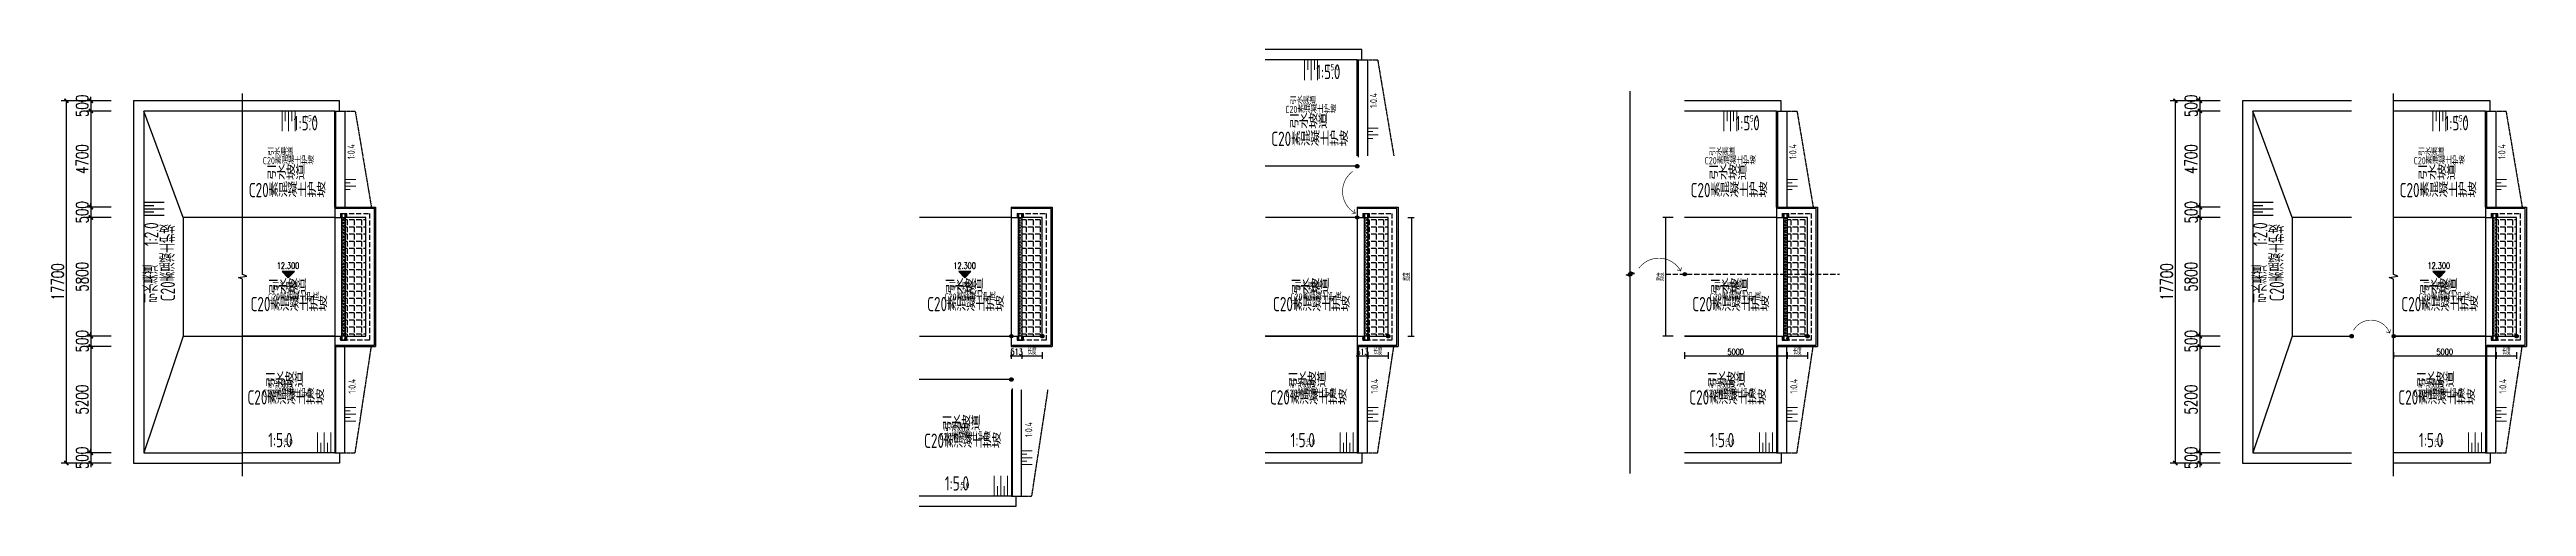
# Model space of a CAD drawing. Header units: millimetres. Extents: x 1742399 to 4898386, y 2481636 to 5226310.
# Drawn here: x 2391529 to 2512578, y 2729307 to 2751629 of the extents above; entities that cross this region are included whole.
import ezdxf
from ezdxf.enums import TextEntityAlignment as Align

# ---------------------------------------------------------------- set-up
doc = ezdxf.new("R2010")
doc.units = ezdxf.units.MM
doc.header["$LTSCALE"] = 1000
for name, pattern in [('DASH', [0.35, 0.25, -0.1]), ('DASHED', [0.75, 0.5, -0.25]), ('DOTE', [2.42, 2, -0.2, 0.02, -0.2])]:
    doc.linetypes.add(name, pattern=pattern)
for name, color, linetype in [('AXIS', 3, 'Continuous'), ('AXIS_TEXT', 7, 'Continuous'), ('DOTE', 1, 'DOTE'), ('DXPM', 4, 'Continuous'), ('JD-设备', 1, 'Continuous'), ('PUB_DIM', 3, 'Continuous'), ('PUB_HATCH', 8, 'Continuous'), ('PUB_TITLE', 4, 'Continuous'), ('RAIL', 6, 'Continuous'), ('TWT_DIM', 3, 'Continuous'), ('TWT_轮廓线', 2, 'Continuous'), ('剖面_临时开挖放坡线', 4, 'Continuous'), ('折断线', 3, 'Continuous'), ('线框', 2, 'Continuous'), ('细线', 4, 'Continuous'), ('轮廓线', 2, 'Continuous')]:
    doc.layers.add(name, color=color, linetype=linetype)
doc.layers.add('文字', color=4, linetype='Continuous', lineweight=0)
doc.styles.add('_TCH_DIM_T3', font='SIMPLEX', dxfattribs={"width": 0.705882, "bigfont": 'GBCBIG'})
doc.styles.add('HZ1', font='romans.shx', dxfattribs={"width": 0.7, "bigfont": 'hztxt.shx'})
doc.styles.add('TSSD_Rein', font='TSSDENG', dxfattribs={"width": 0.7, "bigfont": '@1HZTXT'})
doc.dimstyles.new('_TCH_ARCH&&200', dxfattribs={"dimtxt": 600, "dimasz": 200, "dimexe": 250, "dimexo": 300, "dimgap": 126.25, "dimtad": 1, "dimdec": 0, "dimzin": 0, "dimdsep": 46, "dimtxsty": '_TCH_DIM_T3', "dimblk": 'ARCHTICK', "dimcen": 0.09, "dimclrt": 7, "dimazin": 2, "dimtfac": 1, "dimtdec": 0, "dimtix": 1, "dimtmove": 2, "dimatfit": 3, "dimfxl": 75, "dimtolj": 1, "dimtzin": 0, "dimarcsym": 0})
doc.dimstyles.new('_TCH_ARCH&&50', dxfattribs={"dimtxt": 148.75, "dimasz": 50, "dimexe": 125, "dimexo": 150, "dimgap": 63.125, "dimtad": 1, "dimdec": 0, "dimzin": 0, "dimdsep": 46, "dimtxsty": '_TCH_DIM_T3', "dimblk": 'ARCHTICK', "dimcen": 0.09, "dimclrt": 7, "dimazin": 2, "dimtfac": 1, "dimtdec": 0, "dimtix": 1, "dimtmove": 2, "dimatfit": 3, "dimfxl": 75, "dimtolj": 1, "dimtzin": 0, "dimarcsym": 0})

msp = doc.modelspace()

# ---------------------------------------------------------------- blocks, each defined once
blk = doc.blocks.new('*U1019')
at = {"layer": 'DXPM', "color": 4, "linetype": 'DASHED', "ltscale": 0.03, "flags": 128}
blk.add_lwpolyline([(500, 5200), (1000, 5200), (1792, 500)], dxfattribs=at)
at = {"layer": 'RAIL'}
blk.add_lwpolyline([(60, 440), (60, 5200)], dxfattribs=at)
at = {"layer": '文字'}
for p, q in [((-2575, 4211), (-2575, 5200)), ((-2415, 4706), (-2415, 5200)), ((-2255, 4211), (-2255, 5200)), ((-2094, 4706), (-2094, 5200)), ((-1934, 4211), (-1934, 5200))]:
    blk.add_line(p, q, dxfattribs=at)
at = {"layer": '文字', "color": 3}
for p, q in [((1024, 1861), (500, 1861)), ((762, 1692), (500, 1692)), ((1024, 1530), (500, 1530)), ((762, 1361), (500, 1361))]:
    blk.add_line(p, q, dxfattribs=at)
at = {"layer": '轮廓线'}
blk.add_line((0, 0), (-4500, 0), dxfattribs=at)
for points in [[(226, 5200), (226, 5700), (-4500, 5700)], [(0, 5200), (-4500, 5200)], [(0, 500), (0, 5200), (500, 5200), (500, 500)]]:
    blk.add_lwpolyline(points, dxfattribs=at)
at = {"color": 3, "style": 'TSSD_Rein', "width": 0.7}
blk.add_text('1:0.4', height=350, rotation=90, dxfattribs=at).set_placement((801, 3577), align=Align.MIDDLE_RIGHT)
at = {"layer": 'AXIS', "color": 3, "style": 'TSSD_Rein', "width": 0.7}
for s, p in [('C20素混凝土护坡', (-3514, 2600)), ('引水渠道', (-3291, 3013))]:
    blk.add_text(s, height=350, dxfattribs=at).set_placement(p)
blk.add_attdef('坡度-平面', (-1499, 4687), '', height=300, dxfattribs=at)
at = {"layer": 'TWT_DIM', "color": 3, "style": 'TSSD_Rein', "width": 0.7}
for s, p in [('引水坡道', (-3313, 1843)), ('C20素混凝土护坡', (-4200, 989))]:
    blk.add_text(s, height=700, dxfattribs=at).set_placement(p)
blk.add_attdef('坡度-总平', (-2004, 4256), '', height=700, dxfattribs=at)
blk = doc.blocks.new('*U1021')
at = {"layer": 'DXPM', "color": 4, "linetype": 'DASHED', "ltscale": 0.03, "flags": 128}
blk.add_lwpolyline([(500, -5700), (1000, -5700), (1792, -500)], dxfattribs=at)
at = {"layer": 'RAIL'}
blk.add_lwpolyline([(60, -5700), (60, -440)], dxfattribs=at)
at = {"layer": '文字', "color": 3}
for p, q in [((1024, -3486), (500, -3486)), ((762, -3649), (500, -3649)), ((1024, -3818), (500, -3818)), ((762, -3980), (500, -3980)), ((1024, -4149), (500, -4149))]:
    blk.add_line(p, q, dxfattribs=at)
at = {"layer": '文字'}
for p, q in [((-835, -4711), (-835, -5700)), ((-514, -4711), (-514, -5700)), ((-193, -4711), (-193, -5700)), ((-674, -5206), (-674, -5700)), ((-354, -5206), (-354, -5700))]:
    blk.add_line(p, q, dxfattribs=at)
at = {"layer": '轮廓线'}
blk.add_line((0, 0), (-4500, 0), dxfattribs=at)
for points in [[(0, -500), (0, -5700), (500, -5700), (500, -500)], [(0, -5700), (-4500, -5700)], [(226, -5700), (226, -6200), (-4500, -6200)]]:
    blk.add_lwpolyline(points, dxfattribs=at)
at = {"color": 3, "style": 'TSSD_Rein', "width": 0.7}
blk.add_text('1:0.4', height=350, rotation=90, dxfattribs=at).set_placement((847, -2082), align=Align.MIDDLE_RIGHT)
blk.add_attdef('坡度-平面', (-2667, -5307), '', height=300, dxfattribs=at)
at = {"layer": 'AXIS', "color": 3, "style": 'TSSD_Rein', "width": 0.7}
for s, p in [('引水渠道', (-3291, -2545)), ('C20素混凝土护坡', (-3514, -2957))]:
    blk.add_text(s, height=350, dxfattribs=at).set_placement(p)
at = {"layer": 'TWT_DIM', "color": 3, "style": 'TSSD_Rein', "width": 0.7}
for s, p in [('引水坡道', (-3378, -2487)), ('C20素混凝土护坡', (-4265, -3341))]:
    blk.add_text(s, height=700, dxfattribs=at).set_placement(p)
blk.add_attdef('坡度-总平', (-3251, -5425), '', height=700, dxfattribs=at)
blk = doc.blocks.new('标高_平面标注')
at = {"layer": 'AXIS'}
blk.add_hatch(color=256, dxfattribs=at).paths.add_polyline_path([(0, 0), (300, 300), (-300, 300)])
for p, q in [((0, 0), (-300, 300)), ((300, 300), (-300, 300)), ((0, 0), (300, 300))]:
    blk.add_line(p, q, dxfattribs=at)
at = {"layer": 'AXIS_TEXT', "style": 'HZ1', "width": 0.7, "flags": 4}
blk.add_attdef('标高', text='', height=300, dxfattribs=at).set_placement((-11, 442), align=Align.CENTER)
blk = doc.blocks.new('*U1000')
at = {"layer": '折断线'}
blk.add_lwpolyline([(2014698, 2539006), (2014698, 2548627), (2014488, 2548703), (2014908, 2548777), (2014698, 2548852), (2014698, 2557690)], dxfattribs=at)
blk = doc.blocks.new('_ArchTick')
at = {"color": 0, "linetype": 'ByBlock', "const_width": 0.4}
blk.add_lwpolyline([(-0.5, -0.5), (0.5, 0.5)], dxfattribs=at)
blk = doc.blocks.new('*D1011')
at = {"layer": 'Defpoints', "color": 0, "transparency": 16777216}
for p in [(-7417, 11000), (-6131, 11500), (-6131, 11000)]:
    blk.add_point(p, dxfattribs=at)
at = {"layer": 'TWT_DIM', "color": 0, "lineweight": -2, "transparency": 16777216}
for p, q in [((-6431, 11500), (-7667, 11500)), ((-6431, 11000), (-7667, 11000)), ((-7417, 11500), (-7417, 11700)), ((-7417, 11500), (-7417, 11000)), ((-7417, 11000), (-7417, 10800))]:
    blk.add_line(p, q, dxfattribs=at)
at = {"layer": 'TWT_DIM', "color": 0, "lineweight": -2, "transparency": 16777216, "xscale": 200, "yscale": 200, "zscale": 200}
for p, rotation in [((-7417, 11500), 270), ((-7417, 11000), 90)]:
    blk.add_blockref('_ArchTick', p, dxfattribs=dict(at, rotation=rotation))
at = {"layer": 'TWT_DIM', "color": 7, "transparency": 16777216, "insert": (-7844, 11250), "char_height": 600, "attachment_point": 5, "rotation": 90, "style": '_TCH_DIM_T3'}
blk.add_mtext('\\A1;500', dxfattribs=at)
blk = doc.blocks.new('*D1012')
at = {"layer": 'Defpoints', "color": 0, "transparency": 16777216}
for p in [(-6131, 11000), (-7417, 6300), (-6131, 6300)]:
    blk.add_point(p, dxfattribs=at)
at = {"layer": 'TWT_DIM', "color": 0, "lineweight": -2, "transparency": 16777216}
for p, q in [((-6431, 11000), (-7667, 11000)), ((-7417, 11000), (-7417, 6300)), ((-6431, 6300), (-7667, 6300))]:
    blk.add_line(p, q, dxfattribs=at)
at = {"layer": 'TWT_DIM', "color": 0, "lineweight": -2, "transparency": 16777216, "xscale": 200, "yscale": 200, "zscale": 200}
for p, rotation in [((-7417, 11000), 90), ((-7417, 6300), 270)]:
    blk.add_blockref('_ArchTick', p, dxfattribs=dict(at, rotation=rotation))
at = {"layer": 'TWT_DIM', "color": 7, "transparency": 16777216, "insert": (-7844, 8650), "char_height": 600, "attachment_point": 5, "rotation": 90, "style": '_TCH_DIM_T3'}
blk.add_mtext('\\A1;4700', dxfattribs=at)
blk = doc.blocks.new('*D1015')
at = {"layer": 'Defpoints', "color": 0, "transparency": 16777216}
for p in [(-6131, 5800), (-7417, 0), (-6131, 0)]:
    blk.add_point(p, dxfattribs=at)
at = {"layer": 'TWT_DIM', "color": 0, "lineweight": -2, "transparency": 16777216}
for p, q in [((-6431, 5800), (-7667, 5800)), ((-7417, 5800), (-7417, 0)), ((-6431, 0), (-7667, 0))]:
    blk.add_line(p, q, dxfattribs=at)
at = {"layer": 'TWT_DIM', "color": 0, "lineweight": -2, "transparency": 16777216, "xscale": 200, "yscale": 200, "zscale": 200}
for p, rotation in [((-7417, 5800), 90), ((-7417, 0), 270)]:
    blk.add_blockref('_ArchTick', p, dxfattribs=dict(at, rotation=rotation))
at = {"layer": 'TWT_DIM', "color": 7, "transparency": 16777216, "insert": (-7844, 2900), "char_height": 600, "attachment_point": 5, "rotation": 90, "style": '_TCH_DIM_T3'}
blk.add_mtext('\\A1;5800', dxfattribs=at)
blk = doc.blocks.new('*D1016')
at = {"layer": 'Defpoints', "color": 0, "transparency": 16777216}
for p in [(-6131, 0), (-7417, -500), (-6131, -500)]:
    blk.add_point(p, dxfattribs=at)
at = {"layer": 'TWT_DIM', "color": 0, "lineweight": -2, "transparency": 16777216}
for p, q in [((-6431, 0), (-7667, 0)), ((-7417, 0), (-7417, 200)), ((-7417, 0), (-7417, -500)), ((-6431, -500), (-7667, -500)), ((-7417, -500), (-7417, -700))]:
    blk.add_line(p, q, dxfattribs=at)
at = {"layer": 'TWT_DIM', "color": 0, "lineweight": -2, "transparency": 16777216, "xscale": 200, "yscale": 200, "zscale": 200}
for p, rotation in [((-7417, 0), 270), ((-7417, -500), 90)]:
    blk.add_blockref('_ArchTick', p, dxfattribs=dict(at, rotation=rotation))
at = {"layer": 'TWT_DIM', "color": 7, "transparency": 16777216, "insert": (-7844, -250), "char_height": 600, "attachment_point": 5, "rotation": 90, "style": '_TCH_DIM_T3'}
blk.add_mtext('\\A1;500', dxfattribs=at)
blk = doc.blocks.new('*D1017')
at = {"layer": 'Defpoints', "color": 0, "transparency": 16777216}
for p in [(-6131, -500), (-7417, -5700), (-6131, -5700)]:
    blk.add_point(p, dxfattribs=at)
at = {"layer": 'TWT_DIM', "color": 0, "lineweight": -2, "transparency": 16777216}
for p, q in [((-6431, -500), (-7667, -500)), ((-7417, -500), (-7417, -5700)), ((-6431, -5700), (-7667, -5700))]:
    blk.add_line(p, q, dxfattribs=at)
at = {"layer": 'TWT_DIM', "color": 0, "lineweight": -2, "transparency": 16777216, "xscale": 200, "yscale": 200, "zscale": 200}
for p, rotation in [((-7417, -500), 90), ((-7417, -5700), 270)]:
    blk.add_blockref('_ArchTick', p, dxfattribs=dict(at, rotation=rotation))
at = {"layer": 'TWT_DIM', "color": 7, "transparency": 16777216, "insert": (-7844, -3100), "char_height": 600, "attachment_point": 5, "rotation": 90, "style": '_TCH_DIM_T3'}
blk.add_mtext('\\A1;5200', dxfattribs=at)
blk = doc.blocks.new('*D1018')
at = {"layer": 'Defpoints', "color": 0, "transparency": 16777216}
for p in [(-6131, -5700), (-7417, -6200), (-6131, -6200)]:
    blk.add_point(p, dxfattribs=at)
at = {"layer": 'TWT_DIM', "color": 0, "lineweight": -2, "transparency": 16777216}
for p, q in [((-6431, -5700), (-7667, -5700)), ((-7417, -5700), (-7417, -5500)), ((-7417, -5700), (-7417, -6200)), ((-6431, -6200), (-7667, -6200)), ((-7417, -6200), (-7417, -6400))]:
    blk.add_line(p, q, dxfattribs=at)
at = {"layer": 'TWT_DIM', "color": 0, "lineweight": -2, "transparency": 16777216, "xscale": 200, "yscale": 200, "zscale": 200}
for p, rotation in [((-7417, -5700), 270), ((-7417, -6200), 90)]:
    blk.add_blockref('_ArchTick', p, dxfattribs=dict(at, rotation=rotation))
at = {"layer": 'TWT_DIM', "color": 7, "transparency": 16777216, "insert": (-7844, -5950), "char_height": 600, "attachment_point": 5, "rotation": 90, "style": '_TCH_DIM_T3'}
blk.add_mtext('\\A1;500', dxfattribs=at)
blk = doc.blocks.new('*D1013')
at = {"layer": 'Defpoints', "color": 0, "transparency": 16777216}
for p in [(-6131, 6300), (-7417, 5800), (-6131, 5800)]:
    blk.add_point(p, dxfattribs=at)
at = {"layer": 'TWT_DIM', "color": 0, "lineweight": -2, "transparency": 16777216}
for p, q in [((-6431, 6300), (-7667, 6300)), ((-7417, 6300), (-7417, 6500)), ((-7417, 6300), (-7417, 5800)), ((-6431, 5800), (-7667, 5800)), ((-7417, 5800), (-7417, 5600))]:
    blk.add_line(p, q, dxfattribs=at)
at = {"layer": 'TWT_DIM', "color": 0, "lineweight": -2, "transparency": 16777216, "xscale": 200, "yscale": 200, "zscale": 200}
for p, rotation in [((-7417, 6300), 270), ((-7417, 5800), 90)]:
    blk.add_blockref('_ArchTick', p, dxfattribs=dict(at, rotation=rotation))
at = {"layer": 'TWT_DIM', "color": 7, "transparency": 16777216, "insert": (-7844, 6050), "char_height": 600, "attachment_point": 5, "rotation": 90, "style": '_TCH_DIM_T3'}
blk.add_mtext('\\A1;500', dxfattribs=at)
blk = doc.blocks.new('*D1014')
at = {"layer": 'Defpoints', "color": 0, "transparency": 16777216}
for p in [(-7331, 11500), (-8617, -6200), (-7331, -6200)]:
    blk.add_point(p, dxfattribs=at)
at = {"layer": 'TWT_DIM', "color": 0, "lineweight": -2, "transparency": 16777216}
for p, q in [((-7631, 11500), (-8867, 11500)), ((-8617, 11500), (-8617, -6200)), ((-7631, -6200), (-8867, -6200))]:
    blk.add_line(p, q, dxfattribs=at)
at = {"layer": 'TWT_DIM', "color": 0, "lineweight": -2, "transparency": 16777216, "xscale": 200, "yscale": 200, "zscale": 200}
for p, rotation in [((-8617, 11500), 90), ((-8617, -6200), 270)]:
    blk.add_blockref('_ArchTick', p, dxfattribs=dict(at, rotation=rotation))
at = {"layer": 'TWT_DIM', "color": 7, "transparency": 16777216, "insert": (-9044, 2650), "char_height": 600, "attachment_point": 5, "rotation": 90, "style": '_TCH_DIM_T3'}
blk.add_mtext('\\A1;17700', dxfattribs=at)
blk = doc.blocks.new('*U1020')
at = {"layer": 'PUB_HATCH'}
h = blk.add_hatch(dxfattribs=at)
h.set_pattern_fill('HEX', color=256, scale=15)
h.set_pattern_definition([(0, (-1247.595, 5800), (0, 82.4889), [47.625, -95.25]), (120, (-1247.595, 5800), (-71.4375, -41.2445), [47.625, -95.25]), (60, (-1199.97, 5800), (-71.4375, 41.2445), [47.625, -95.25])])
h.paths.add_polyline_path([(-1000, 5800), (-1163, 5800), (-1163, 0), (-1000, 0)])
h = blk.add_hatch(dxfattribs=at)
h.set_pattern_fill('ANGLE', color=8, scale=50, angle=-180)
h.set_pattern_definition([(180, (787.28, -1800), (-1e-13, -349.25), [254, -95.25]), (270, (787.28, -1800), (349.25, -1e-13), [254, -95.25])])
h.paths.add_polyline_path([(-1000, 5800), (-1000, 0), (0, 0), (0, 5800)])
at = {"layer": '细线', "linetype": 'Continuous', "lineweight": 0, "ltscale": 0.5}
h = blk.add_hatch(dxfattribs=at)
h.set_pattern_fill('AR-CONC', color=8, angle=-180)
h.set_pattern_definition([(230, (3944.64, -60070.33), (-182.18467, 15.9391), [19.05, -209.55]), (175, (3944.64, -60070.33), (35.2434, -191.05685), [15.24, -167.6406]), (280.45144, (3929.45, -60069), (-146.94125, -175.11775), [16.19, -178.09024]), (226.1842, (3944.64, -60121.13), (-271.07904, 42.0423), [28.575, -314.325]), (276.63556, (3922.05, -60117.63), (-237.4041, -247.4261), [24.285, -267.1356]), (171.18415, (3944.64, -60121.13), (-237.4041, -247.4261), [22.86, -251.4597]), (201, (3919.24, -60108.43), (-151.6144, 102.2652), [19.05, -209.55]), (146, (3919.24, -60108.43), (-61.80203, -184.18797), [15.24, -167.64]), (251.45144, (3906.6, -60099.9), (-213.4164, -81.92277), [16.19, -178.08994]), (217.5, (3944.64, -60070.33), (-3.088603, -84.55504), [0, -165.608, 0, -170.18, 0, -168.275]), (187.5, (3944.64, -60070.33), (-66.81966, -100.18057), [0, -97.028, 0, -161.798, 0, -64.135]), (147.5, (4001.28, -60070.33), (-135.590595, 5.728744), [0, -63.5, 0, -198.12, 0, -262.89]), (137.5, (4026.68, -60070.33), (-148.12918, -25.4265), [0, -82.55, 0, -131.572, 0, -186.69])])
h.paths.add_polyline_path([(-932, 6000), (-1013, 6000), (-1013, 5800), (-932, 5800)])
h.paths.add_polyline_path([(-1163, 6000), (-1232, 6000), (-1232, 5800), (-1163, 5800)])
h = blk.add_hatch(dxfattribs=at)
h.set_pattern_fill('ANSI32', color=8, scale=10, angle=-180)
h.set_pattern_definition([(225, (3944.64, -60070.33), (67.35192, -67.35192), []), (225, (3899.74, -60070.33), (67.35192, -67.35192), [])])
h.paths.add_polyline_path([(-1163, 6000), (-1232, 6000), (-1232, 5800), (-1163, 5800)])
h.paths.add_polyline_path([(-932, 6000), (-1013, 6000), (-1013, 5800), (-932, 5800)])
h = blk.add_hatch(dxfattribs=at)
h.set_pattern_fill('AR-CONC', color=8, angle=-180)
h.set_pattern_definition([(230, (3944.64, -45470.33), (-182.18467, 15.9391), [19.05, -209.55]), (175, (3944.64, -45470.33), (35.2434, -191.05685), [15.24, -167.6406]), (280.45144, (3929.45, -45469), (-146.94125, -175.11775), [16.19, -178.09024]), (226.1842, (3944.64, -45521.13), (-271.079, 42.0423), [28.575, -314.325]), (276.63556, (3922.05, -45517.63), (-237.4041, -247.4261), [24.285, -267.1356]), (171.18415, (3944.64, -45521.13), (-237.4041, -247.4261), [22.86, -251.4597]), (201, (3919.24, -45508.43), (-151.6144, 102.2652), [19.05, -209.55]), (146, (3919.24, -45508.43), (-61.802, -184.188), [15.24, -167.64]), (251.45144, (3906.6, -45499.9), (-213.4164, -81.9228), [16.19, -178.08994]), (217.5, (3944.64, -45470.33), (-3.0886, -84.55504), [0, -165.608, 0, -170.18, 0, -168.275]), (187.5, (3944.64, -45470.33), (-66.81966, -100.18057), [0, -97.028, 0, -161.798, 0, -64.135]), (147.5, (4001.28, -45470.33), (-135.5906, 5.72874), [0, -63.5, 0, -198.12, 0, -262.89]), (137.5, (4026.68, -45470.33), (-148.12918, -25.4265), [0, -82.55, 0, -131.572, 0, -186.69])])
h.paths.add_polyline_path([(-932, 0), (-1013, 0), (-1013, -200), (-932, -200)])
h.paths.add_polyline_path([(-1163, 0), (-1232, 0), (-1232, -200), (-1163, -200)])
h = blk.add_hatch(dxfattribs=at)
h.set_pattern_fill('ANSI32', color=8, scale=10, angle=-180)
h.set_pattern_definition([(225, (3944.64, -45470.33), (67.35192, -67.35192), []), (225, (3899.74, -45470.33), (67.35192, -67.35192), [])])
h.paths.add_polyline_path([(-1163, 0), (-1232, 0), (-1232, -200), (-1163, -200)])
h.paths.add_polyline_path([(-932, 0), (-1013, 0), (-1013, -200), (-932, -200)])
at = {"layer": 'RAIL'}
for points in [[(-1453, 6300), (-1453, 6240)], [(-1453, -440), (427, -440), (427, 6240), (-1453, 6240)], [(-1453, -440), (-1453, -500)]]:
    blk.add_lwpolyline(points, dxfattribs=at)
at = {"layer": '线框', "lineweight": -3}
blk.add_line((-1163, 6000), (-1163, -200), dxfattribs=at)
at = {"layer": '轮廓线'}
for p, q in [((-1513, 6300), (487, 6300)), ((487, 6300), (487, -500)), ((-1513, 5800), (-6000, 5800)), ((-1513, 5800), (-1163, 5800)), ((-1232, 6000), (-932, 6000)), ((-1013, 6000), (-1013, 5800)), ((-6000, 0), (-1513, 0)), ((-1513, 0), (-1163, 0)), ((-1013, 0), (-1013, -200)), ((-1513, -500), (487, -500)), ((-1232, -200), (-932, -200))]:
    blk.add_line(p, q, dxfattribs=at)
for points in [[(-1513, 6300), (-1513, -500)], [(-1232, 6000), (-1232, 5800)], [(-932, 6000), (-932, 5800)], [(-1232, 0), (-1232, -200)], [(-932, 0), (-932, -200)]]:
    blk.add_lwpolyline(points, dxfattribs=at)
at = {"layer": '轮廓线', "flags": 128}
for points in [[(-1513, 6300), (487, 6300)], [(-1513, -500), (487, -500)]]:
    blk.add_lwpolyline(points, dxfattribs=at)
at = {"layer": '轮廓线', "linetype": 'DASH'}
blk.add_lwpolyline([(-1163, 6000), (187, 6000), (187, -200), (-1163, -200)], close=True, dxfattribs=at)
at = {"layer": '轮廓线'}
for points in [[(-1000, 0), (-1163, 0), (-1163, 5800), (-1000, 5800)], [(-1000, 5800), (-1000, 0), (0, 0), (0, 5800)]]:
    blk.add_lwpolyline(points, close=True, dxfattribs=at)
at = {"layer": 'AXIS', "color": 3, "style": 'TSSD_Rein', "width": 0.7}
for s, p in [('引水渠道', (-4559, 2240)), ('C20素混凝土护底', (-4778, 1738))]:
    blk.add_text(s, height=350, dxfattribs=at).set_placement(p)
at = {"layer": 'TWT_DIM', "color": 3, "style": 'TSSD_Rein', "width": 0.7}
for s, p in [('引水坡道', (-4742, 2072)), ('C20素混凝土护坡', (-5629, 1218))]:
    blk.add_text(s, height=700, dxfattribs=at).set_placement(p)
blk = doc.blocks.new('dfrg')
at = {"layer": 'DOTE'}
h = blk.add_hatch(color=1, dxfattribs=at)
h.dxf.hatch_style = 1
h.paths.add_polyline_path([(2440777, 2737626, 1), (2440941, 2737626, 1)])
h.paths.add_polyline_path([(2440901, 2737626, -1), (2440817, 2737626, -1)], flags=16)
for radius in [82.4, 41.7]:
    blk.add_circle((2440859, 2737626), radius, dxfattribs=at)
blk = doc.blocks.new('rerwghhrtehg')
at = {"layer": 'PUB_TITLE'}
h = blk.add_hatch(color=256, dxfattribs=at)
h.dxf.hatch_style = 1
h.paths.add_polyline_path([(2441412, 2737626, 1), (2441576, 2737626, 1)])
h.paths.add_polyline_path([(2441536, 2737626, -1), (2441452, 2737626, -1)], flags=16)
for radius in [82.4, 41.7]:
    blk.add_circle((2441494, 2737626), radius, dxfattribs=at)
blk = doc.blocks.new('*D1024')
at = {"layer": 'Defpoints', "color": 0, "transparency": 16777216}
for p in [(2438533, 2736987), (2439046, 2736987), (2438533, 2736647)]:
    blk.add_point(p, dxfattribs=at)
at = {"layer": 'PUB_DIM', "color": 0, "lineweight": -2, "transparency": 16777216}
for p, q in [((2438533, 2736647), (2438483, 2736647)), ((2438533, 2736837), (2438533, 2736522)), ((2439046, 2736647), (2438533, 2736647)), ((2439046, 2736837), (2439046, 2736522)), ((2439046, 2736647), (2439096, 2736647))]:
    blk.add_line(p, q, dxfattribs=at)
at = {"layer": 'PUB_DIM', "color": 0, "lineweight": -2, "transparency": 16777216, "xscale": 50, "yscale": 50, "zscale": 50}
for p, rotation in [((2438533, 2736647), 2.60143928506264e-10), ((2439046, 2736647), 180.0000000002601)]:
    blk.add_blockref('_ArchTick', p, dxfattribs=dict(at, rotation=rotation))
at = {"layer": 'PUB_DIM', "color": 7, "transparency": 16777216, "insert": (2438790, 2736860), "char_height": 300, "attachment_point": 5, "style": '_TCH_DIM_T3'}
blk.add_mtext('\\A1;513', dxfattribs=at)
blk = doc.blocks.new('*D1025')
at = {"layer": 'Defpoints', "color": 0, "transparency": 16777216}
for p in [(2439046, 2736987), (2440046, 2736987), (2439046, 2736647)]:
    blk.add_point(p, dxfattribs=at)
at = {"layer": 'PUB_DIM', "color": 0, "lineweight": -2, "transparency": 16777216}
for p, q in [((2439046, 2736837), (2439046, 2736522)), ((2440046, 2736647), (2439046, 2736647)), ((2440046, 2736837), (2440046, 2736522))]:
    blk.add_line(p, q, dxfattribs=at)
at = {"layer": 'PUB_DIM', "color": 0, "lineweight": -2, "transparency": 16777216, "xscale": 50, "yscale": 50, "zscale": 50}
for p, rotation in [((2439046, 2736647), 180.0000000001334), ((2440046, 2736647), 1.334132804231558e-10)]:
    blk.add_blockref('_ArchTick', p, dxfattribs=dict(at, rotation=rotation))
at = {"layer": 'PUB_DIM', "color": 7, "transparency": 16777216, "insert": (2439546, 2736875), "char_height": 300, "attachment_point": 5, "style": '_TCH_DIM_T3'}
blk.add_mtext('\\A1;长度', dxfattribs=at)
blk = doc.blocks.new('*D1027')
at = {"layer": 'Defpoints', "color": 0, "transparency": 16777216}
for p in [(2455435, 2736987), (2455948, 2736987), (2455435, 2736647)]:
    blk.add_point(p, dxfattribs=at)
at = {"layer": 'PUB_DIM', "color": 0, "lineweight": -2, "transparency": 16777216}
for p, q in [((2455435, 2736647), (2455385, 2736647)), ((2455435, 2736837), (2455435, 2736522)), ((2455948, 2736647), (2455435, 2736647)), ((2455948, 2736837), (2455948, 2736522)), ((2455948, 2736647), (2455998, 2736647))]:
    blk.add_line(p, q, dxfattribs=at)
at = {"layer": 'PUB_DIM', "color": 0, "lineweight": -2, "transparency": 16777216, "xscale": 50, "yscale": 50, "zscale": 50}
for p, rotation in [((2455435, 2736647), 2.60143928506264e-10), ((2455948, 2736647), 180.0000000002601)]:
    blk.add_blockref('_ArchTick', p, dxfattribs=dict(at, rotation=rotation))
at = {"layer": 'PUB_DIM', "color": 7, "transparency": 16777216, "insert": (2455691, 2736860), "char_height": 300, "attachment_point": 5, "style": '_TCH_DIM_T3'}
blk.add_mtext('\\A1;513', dxfattribs=at)
blk = doc.blocks.new('*D1026')
at = {"layer": 'Defpoints', "color": 0, "transparency": 16777216}
for p in [(2455948, 2736987), (2456948, 2736987), (2455948, 2736647)]:
    blk.add_point(p, dxfattribs=at)
at = {"layer": 'PUB_DIM', "color": 0, "lineweight": -2, "transparency": 16777216}
for p, q in [((2455948, 2736837), (2455948, 2736522)), ((2456948, 2736647), (2455948, 2736647)), ((2456948, 2736837), (2456948, 2736522))]:
    blk.add_line(p, q, dxfattribs=at)
at = {"layer": 'PUB_DIM', "color": 0, "lineweight": -2, "transparency": 16777216, "xscale": 50, "yscale": 50, "zscale": 50}
for p, rotation in [((2455948, 2736647), 180.0000000001334), ((2456948, 2736647), 1.334132804231558e-10)]:
    blk.add_blockref('_ArchTick', p, dxfattribs=dict(at, rotation=rotation))
at = {"layer": 'PUB_DIM', "color": 7, "transparency": 16777216, "insert": (2456448, 2736875), "char_height": 300, "attachment_point": 5, "style": '_TCH_DIM_T3'}
blk.add_mtext('\\A1;长度', dxfattribs=at)
blk = doc.blocks.new('*D1028')
at = {"layer": 'Defpoints', "color": 0, "transparency": 16777216}
for p in [(2457757, 2743426), (2457757, 2737626), (2458097, 2737626)]:
    blk.add_point(p, dxfattribs=at)
at = {"layer": 'PUB_DIM', "color": 0, "lineweight": -2, "transparency": 16777216}
for p, q in [((2457907, 2743426), (2458222, 2743426)), ((2458097, 2743426), (2458097, 2737626)), ((2457907, 2737626), (2458222, 2737626))]:
    blk.add_line(p, q, dxfattribs=at)
at = {"layer": 'PUB_DIM', "color": 0, "lineweight": -2, "transparency": 16777216, "xscale": 50, "yscale": 50, "zscale": 50}
for p, rotation in [((2458097, 2743426), 90), ((2458097, 2737626), 270)]:
    blk.add_blockref('_ArchTick', p, dxfattribs=dict(at, rotation=rotation))
at = {"layer": 'PUB_DIM', "color": 7, "transparency": 16777216, "insert": (2457869, 2740526), "char_height": 300, "attachment_point": 5, "rotation": 90, "style": '_TCH_DIM_T3'}
blk.add_mtext('\\A1;宽度', dxfattribs=at)
blk = doc.blocks.new('*D1030')
at = {"layer": 'Defpoints', "color": 0, "transparency": 16777216}
for p in [(2471428, 2736987), (2476441, 2736987), (2471428, 2736647)]:
    blk.add_point(p, dxfattribs=at)
at = {"layer": 'PUB_DIM', "color": 0, "lineweight": -2, "transparency": 16777216}
for p, q in [((2471428, 2736837), (2471428, 2736522)), ((2476441, 2736647), (2471428, 2736647)), ((2476441, 2736837), (2476441, 2736522))]:
    blk.add_line(p, q, dxfattribs=at)
at = {"layer": 'PUB_DIM', "color": 0, "lineweight": -2, "transparency": 16777216, "xscale": 50, "yscale": 50, "zscale": 50}
for p, rotation in [((2471428, 2736647), 180.000000000032), ((2476441, 2736647), 3.197442310920451e-11)]:
    blk.add_blockref('_ArchTick', p, dxfattribs=dict(at, rotation=rotation))
at = {"layer": 'PUB_DIM', "color": 7, "transparency": 16777216, "insert": (2473934, 2736860), "char_height": 300, "attachment_point": 5, "style": '_TCH_DIM_T3'}
blk.add_mtext('\\A1;5000', dxfattribs=at)
blk = doc.blocks.new('*D1031')
at = {"layer": 'Defpoints', "color": 0, "transparency": 16777216}
for p in [(2476441, 2736987), (2477441, 2736987), (2476441, 2736647)]:
    blk.add_point(p, dxfattribs=at)
at = {"layer": 'PUB_DIM', "color": 0, "lineweight": -2, "transparency": 16777216}
for p, q in [((2476441, 2736837), (2476441, 2736522)), ((2477441, 2736647), (2476441, 2736647)), ((2477441, 2736837), (2477441, 2736522))]:
    blk.add_line(p, q, dxfattribs=at)
at = {"layer": 'PUB_DIM', "color": 0, "lineweight": -2, "transparency": 16777216, "xscale": 50, "yscale": 50, "zscale": 50}
for p, rotation in [((2476441, 2736647), 180.0000000001334), ((2477441, 2736647), 1.334132804231558e-10)]:
    blk.add_blockref('_ArchTick', p, dxfattribs=dict(at, rotation=rotation))
at = {"layer": 'PUB_DIM', "color": 7, "transparency": 16777216, "insert": (2476941, 2736875), "char_height": 300, "attachment_point": 5, "style": '_TCH_DIM_T3'}
blk.add_mtext('\\A1;长度', dxfattribs=at)
blk = doc.blocks.new('*D1029')
at = {"layer": 'Defpoints', "color": 0, "transparency": 16777216}
for p in [(2471027, 2743426), (2470503, 2737626), (2471027, 2737626)]:
    blk.add_point(p, dxfattribs=at)
at = {"layer": 'PUB_DIM', "color": 0, "lineweight": -2, "transparency": 16777216}
for p, q in [((2470877, 2743426), (2470378, 2743426)), ((2470503, 2743426), (2470503, 2737626)), ((2470877, 2737626), (2470378, 2737626))]:
    blk.add_line(p, q, dxfattribs=at)
at = {"layer": 'PUB_DIM', "color": 0, "lineweight": -2, "transparency": 16777216, "xscale": 50, "yscale": 50, "zscale": 50}
for p, rotation in [((2470503, 2743426), 90), ((2470503, 2737626), 270)]:
    blk.add_blockref('_ArchTick', p, dxfattribs=dict(at, rotation=rotation))
at = {"layer": 'PUB_DIM', "color": 7, "transparency": 16777216, "insert": (2470275, 2740526), "char_height": 300, "attachment_point": 5, "rotation": 90, "style": '_TCH_DIM_T3'}
blk.add_mtext('\\A1;宽度', dxfattribs=at)
blk = doc.blocks.new('*D1032')
at = {"layer": 'Defpoints', "color": 0, "transparency": 16777216}
for p in [(2506078, 2736987), (2511091, 2736987), (2506078, 2736647)]:
    blk.add_point(p, dxfattribs=at)
at = {"layer": 'PUB_DIM', "color": 0, "lineweight": -2, "transparency": 16777216}
for p, q in [((2506078, 2736837), (2506078, 2736522)), ((2511091, 2736647), (2506078, 2736647)), ((2511091, 2736837), (2511091, 2736522))]:
    blk.add_line(p, q, dxfattribs=at)
at = {"layer": 'PUB_DIM', "color": 0, "lineweight": -2, "transparency": 16777216, "xscale": 50, "yscale": 50, "zscale": 50}
for p, rotation in [((2506078, 2736647), 180.000000000032), ((2511091, 2736647), 3.197442310920451e-11)]:
    blk.add_blockref('_ArchTick', p, dxfattribs=dict(at, rotation=rotation))
at = {"layer": 'PUB_DIM', "color": 7, "transparency": 16777216, "insert": (2508585, 2736860), "char_height": 300, "attachment_point": 5, "style": '_TCH_DIM_T3'}
blk.add_mtext('\\A1;5000', dxfattribs=at)
blk = doc.blocks.new('*D1033')
at = {"layer": 'Defpoints', "color": 0, "transparency": 16777216}
for p in [(2511091, 2736987), (2512091, 2736987), (2511091, 2736647)]:
    blk.add_point(p, dxfattribs=at)
at = {"layer": 'PUB_DIM', "color": 0, "lineweight": -2, "transparency": 16777216}
for p, q in [((2511091, 2736837), (2511091, 2736522)), ((2512091, 2736647), (2511091, 2736647)), ((2512091, 2736837), (2512091, 2736522))]:
    blk.add_line(p, q, dxfattribs=at)
at = {"layer": 'PUB_DIM', "color": 0, "lineweight": -2, "transparency": 16777216, "xscale": 50, "yscale": 50, "zscale": 50}
for p, rotation in [((2511091, 2736647), 180.0000000001334), ((2512091, 2736647), 1.334132804231558e-10)]:
    blk.add_blockref('_ArchTick', p, dxfattribs=dict(at, rotation=rotation))
at = {"layer": 'PUB_DIM', "color": 7, "transparency": 16777216, "insert": (2511591, 2736875), "char_height": 300, "attachment_point": 5, "style": '_TCH_DIM_T3'}
blk.add_mtext('\\A1;长度', dxfattribs=at)
blk = doc.blocks.new('*U1010')
at = {"layer": 'TWT_DIM', "color": 4}
for p, q in [((-3842.6, 6531.5), (-4831.4, 6531.5)), ((-4337, 6371.2), (-4831.4, 6371.2)), ((-3842.6, 6210.9), (-4831.4, 6210.9)), ((-4337, 6050.6), (-4831.4, 6050.6)), ((-3842.6, 5890.3), (-4831.4, 5890.3))]:
    blk.add_line(p, q, dxfattribs=at)
at = {"layer": 'TWT_轮廓线'}
for points in [[(0, 11500), (-5331.4, 11500), (-5331.4, -6200), (0, -6200)], [(0, 11000), (-4831.4, 11000), (-4831.4, -5700), (0, -5700)], [(-2901.4, 5800), (-4831.4, 11000)], [(0, 5800), (-2901.4, 5800), (-2901.4, 0), (0, 0)], [(-2901.4, 0), (-4831.4, -5700)]]:
    blk.add_lwpolyline(points, dxfattribs=at)
at = {"layer": 'TWT_DIM', "color": 3, "style": 'TSSD_Rein', "width": 0.7}
blk.add_text('1:2.0', height=700, rotation=90, dxfattribs=at).set_placement((-4464.9, 5560.5), align=Align.MIDDLE_RIGHT)
for s, p in [('C20素混凝土护坡', (-3308.5, 1705.1)), ('引水渠道', (-4133.6, 1626))]:
    blk.add_text(s, height=700, rotation=90, dxfattribs=at).set_placement(p)
at = {"layer": 'TWT_DIM'}
for p1, p2, picture, middle in [((-7331.4, 11500), (-7331.4, -6200), '*D1014', (-9043.6, 2650)), ((-6131.4, 11500), (-6131.4, 11000), '*D1011', (-7843.6, 11250)), ((-6131.4, 11000), (-6131.4, 6300), '*D1012', (-7843.6, 8650)), ((-6131.4, 6300), (-6131.4, 5800), '*D1013', (-7843.6, 6050)), ((-6131.4, 5800), (-6131.4, 0), '*D1015', (-7843.6, 2900)), ((-6131.4, 0), (-6131.4, -500), '*D1016', (-7843.6, -250)), ((-6131.4, -500), (-6131.4, -5700), '*D1017', (-7843.6, -3100)), ((-6131.4, -5700), (-6131.4, -6200), '*D1018', (-7843.6, -5950))]:
    dim = blk.add_aligned_dim(p1=p1, p2=p2, distance=-1286, dimstyle='_TCH_ARCH&&200', dxfattribs=at)
    dim.commit()
    dim.dimension.update_dxf_attribs({"geometry": picture, "text_midpoint": middle})

# ---------------------------------------------------------------- dimensions: what is measured, and where the dimension line sits
at = {"layer": 'PUB_DIM'}
for p1, p2, distance, text, picture, middle in [((2457757.1, 2743425.9), (2457757.1, 2737625.9), 340, '宽度', '*D1028', (2457869, 2740525.9)), ((2471026.9, 2743425.9), (2471026.9, 2737625.9), -524.1, '宽度', '*D1029', (2470274.7, 2740525.9)), ((2440046, 2736987.1), (2439046, 2736987.1), 340, '长度', '*D1025', (2439546, 2736875.1)), ((2456947.6, 2736987.1), (2455947.6, 2736987.1), 340, '长度', '*D1026', (2456447.6, 2736875.1)), ((2476440.6, 2736987.1), (2471427.9, 2736987.1), 340, '5000', '*D1030', (2473934.3, 2736860.2)), ((2477440.6, 2736987.1), (2476440.6, 2736987.1), 340, '长度', '*D1031', (2476940.6, 2736875.1)), ((2511091.1, 2736987.1), (2506078.4, 2736987.1), 340, '5000', '*D1032', (2508584.7, 2736860.2)), ((2512091.1, 2736987.1), (2511091.1, 2736987.1), 340, '长度', '*D1033', (2511591.1, 2736875.1))]:
    dim = msp.add_aligned_dim(p1=p1, p2=p2, distance=distance, text=text, dimstyle='_TCH_ARCH&&50', override={"dimtxt": 300}, dxfattribs=at)
    dim.commit()
    dim.dimension.update_dxf_attribs({"geometry": picture, "text_midpoint": middle})
for p1, p2, picture, middle in [((2439046, 2736987.1), (2438533.3, 2736987.1), '*D1024', (2438789.7, 2736860.2)), ((2455947.6, 2736987.1), (2455434.9, 2736987.1), '*D1027', (2455691.2, 2736860.2))]:
    dim = msp.add_aligned_dim(p1=p1, p2=p2, distance=340, dimstyle='_TCH_ARCH&&50', override={"dimtxt": 300}, dxfattribs=at)
    dim.commit()
    dim.dimension.update_dxf_attribs({"geometry": picture, "text_midpoint": middle})

# ---------------------------------------------------------------- linework, layer by layer
at = {"layer": 'AXIS', "color": 252, "linetype": 'DASH', "true_color": 0x939598}
msp.add_lwpolyline([(2470506.5, 2740653.8), (2478999, 2740653.8)], dxfattribs=at)
at = {"layer": 'JD-设备', "const_width": 30}
for points in [[(2455213.3, 2745676.1, 0.54488122), (2455346, 2743630.2)], [(2469200.9, 2740944.2, -0.54488122), (2471246.9, 2740811.5)], [(2504130.2, 2737916.3, -0.63067896), (2505897.3, 2737783.6)]]:
    msp.add_lwpolyline(points, format="xyb", dxfattribs=at)
for points in [[(2455289.4, 2743819.4), (2455346, 2743630.2), (2455167, 2743596.3)], [(2471057.7, 2740868.2), (2471246.9, 2740811.5), (2471280.7, 2740990.6)], [(2505708.1, 2737840.3), (2505897.3, 2737783.6), (2505931.2, 2737962.7)]]:
    msp.add_lwpolyline(points, dxfattribs=at)

# ---------------------------------------------------------------- block references
for p in [(2400966.8, 2737625.9), (2504034.8, 2737625.9)]:
    msp.add_blockref('*U1010', p)
ref = msp.add_blockref('标高_平面标注', (2403194.8, 2740478.2))
ref.add_attrib('标高', '12.300', dxfattribs={"layer": 'AXIS_TEXT', "height": 300, "style": 'HZ1', "width": 0.7}).set_placement((2403183.8, 2740920.6), align=Align.CENTER)
ref = msp.add_blockref('标高_平面标注', (2436261.2, 2740478.2))
ref.add_attrib('标高', '12.300', dxfattribs={"layer": 'AXIS_TEXT', "height": 300, "style": 'HZ1', "width": 0.7}).set_placement((2436250.3, 2740920.6), align=Align.CENTER)
ref = msp.add_blockref('标高_平面标注', (2508306.3, 2740478.2))
ref.add_attrib('标高', '12.300', dxfattribs={"layer": 'AXIS_TEXT', "height": 300, "style": 'HZ1', "width": 0.7}).set_placement((2508295.3, 2740920.6), align=Align.CENTER)
at = {"layer": 'AXIS'}
for name, p in [('dfrg', (14575.8, 8303)), ('rerwghhrtehg', (13940.9, 5800)), ('dfrg', (27923.1, 3027.9)), ('rerwghhrtehg', (29946.6, 3027.9)), ('rerwghhrtehg', (-2960.7, 0)), ('dfrg', (-813, 0)), ('dfrg', (16088.6, 0)), ('dfrg', (36581.6, 0)), ('dfrg', (63175.8, 0)), ('rerwghhrtehg', (64597.1, 0)), ('dfrg', (71232, 0)), ('dfrg', (-2325.8, -2118.7))]:
    msp.add_blockref(name, p, dxfattribs=at)
at = {"layer": 'PUB_HATCH'}
for p in [(2406979.6, 2737625.9), (2440046, 2737625.9), (2456947.6, 2737625.9), (2477440.6, 2737625.9), (2512091.1, 2737625.9)]:
    msp.add_blockref('*U1020', p, dxfattribs=at)
at = {"layer": 'RAIL'}
for name, p in [('*U1019', (2455434.9, 2745928.9)), ('*U1019', (2405466.8, 2743425.9)), ('*U1019', (2475927.9, 2743425.9)), ('*U1019', (2510578.4, 2743425.9)), ('*U1021', (2405466.8, 2737625.9)), ('*U1021', (2455434.9, 2737625.9)), ('*U1021', (2475927.9, 2737625.9)), ('*U1021', (2510578.4, 2737625.9)), ('*U1021', (2438533.3, 2735507.2))]:
    msp.add_blockref(name, p, dxfattribs=at).add_auto_attribs({'坡度-平面': '1:5.0', '坡度-总平': '1:5.0'})
at = {"layer": '剖面_临时开挖放坡线'}
for p in [(386269.3, 191785.8), (454084.6, 191913.7), (491380.8, 191785.8)]:
    msp.add_blockref('*U1000', p, dxfattribs=at)

msp.set_redraw_order([(e.dxf.handle, doc.entitydb.next_handle()) for e in msp.query("TEXT MTEXT ATTDEF DIMENSION ARC_DIMENSION")])  # texts and dimensions are drawn at this point

doc.saveas('drawing.dxf')
